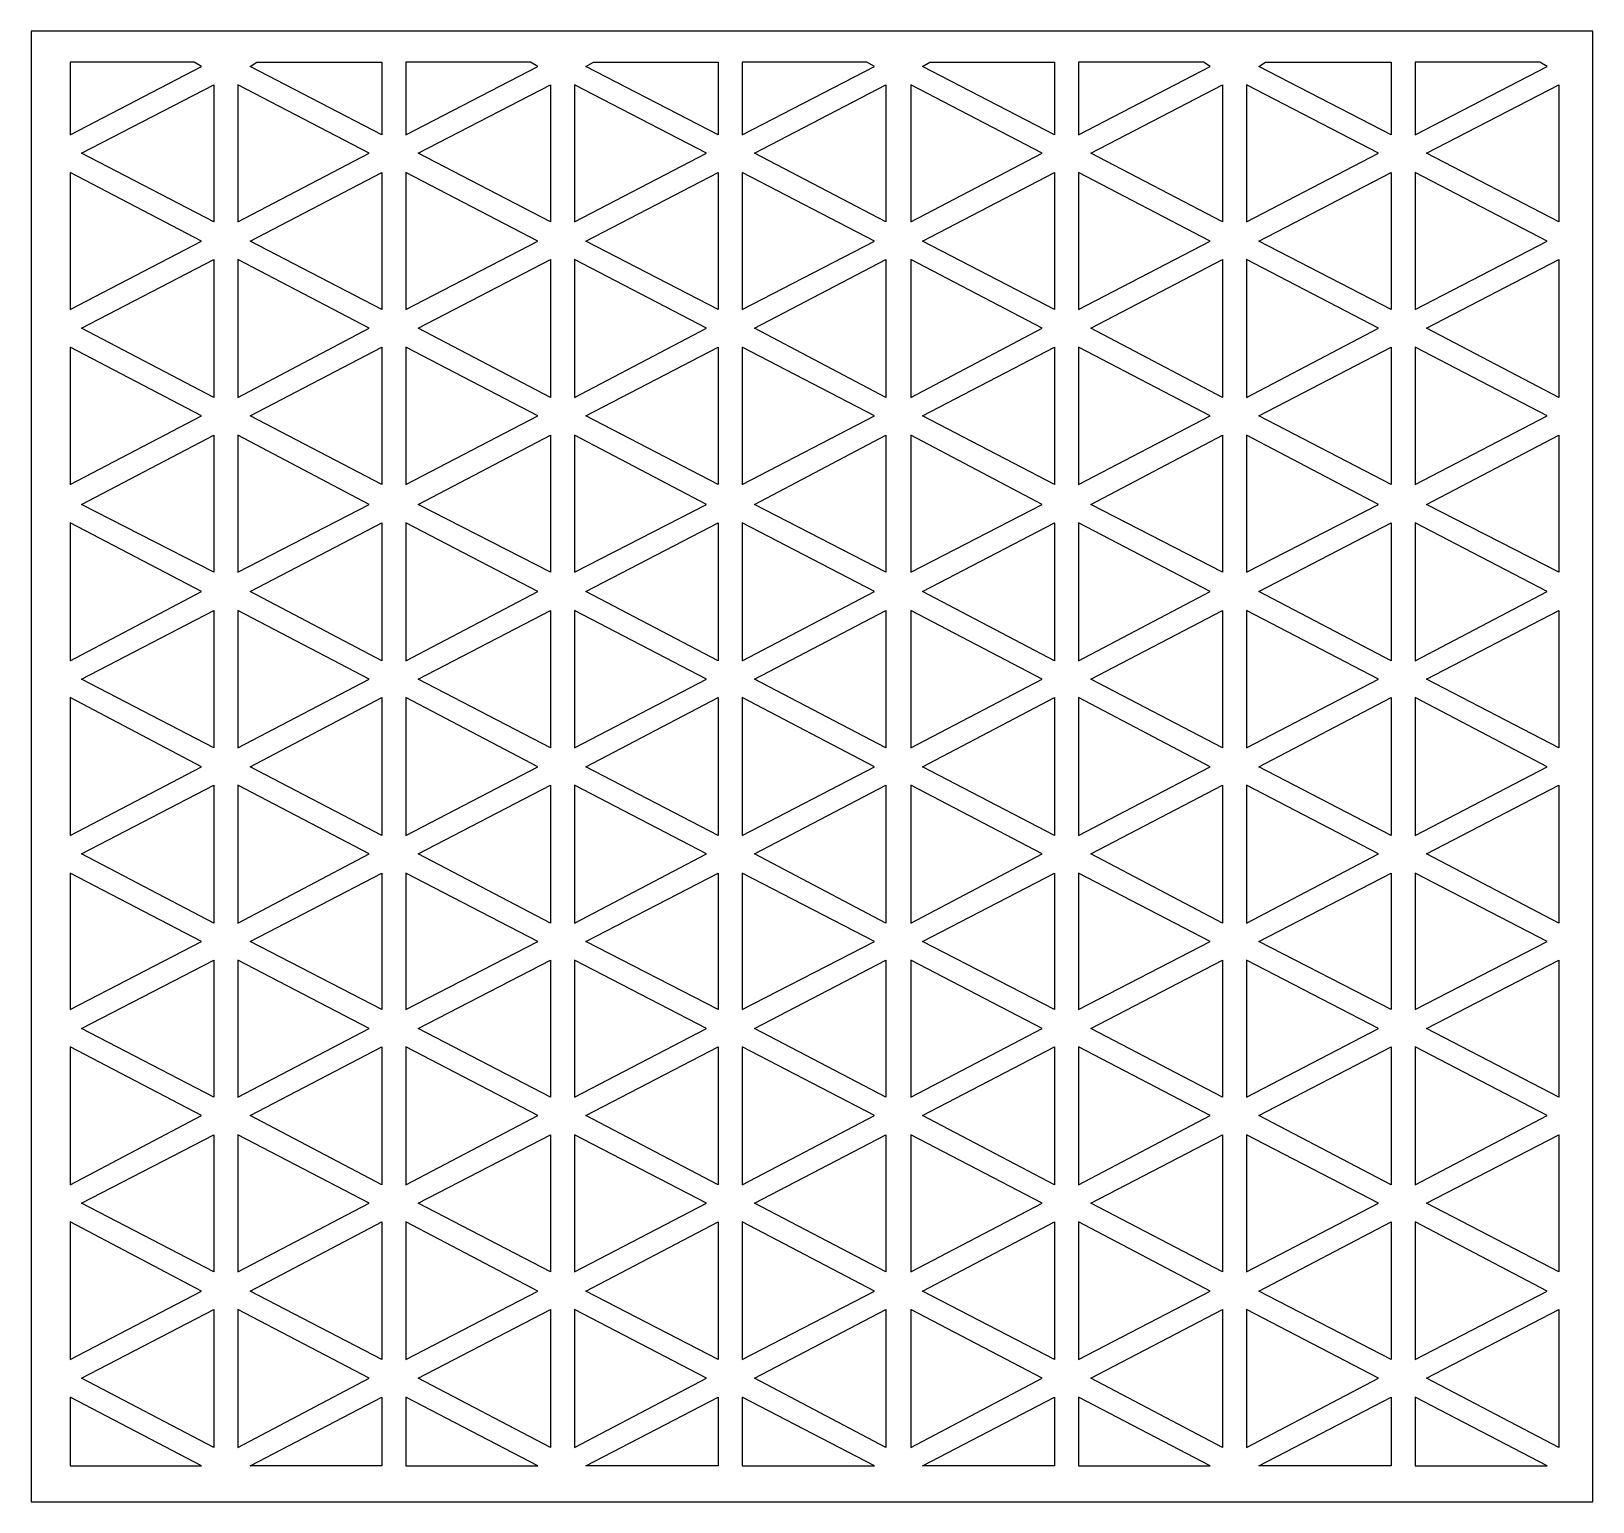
# Model space of a CAD drawing. Header units: centimetres. Extents: x -2.12 to 2.12, y -2 to 2.
import ezdxf

# ---------------------------------------------------------------- set-up
doc = ezdxf.new("R2010")
doc.units = ezdxf.units.CM
doc.header["$MEASUREMENT"] = 0
doc.layers.add('Layer 1', color=7, linetype='Continuous')

msp = doc.modelspace()

# ---------------------------------------------------------------- linework, layer by layer
at = {"layer": 'Layer 1', "color": 177}
for points, knots in [([(-2.12478, 2.00073), (-2.12478, 2.00073), (2.12479, 2.00073), (2.12479, 2.00073), (2.12479, 2.00073), (2.12479, 2.00073), (2.12479, -2.00073), (2.12479, -2.00073), (2.12479, -2.00073), (2.12479, -2.00073), (-2.12478, -2.00073), (-2.12478, -2.00073), (-2.12478, -2.00073), (-2.12478, -2.00073), (-2.12478, 2.00073), (-2.12478, 2.00073)], [0, 0, 0, 0, 0.2, 0.2, 0.2, 0.2, 0.4, 0.4, 0.4, 0.4, 0.6, 0.6, 0.6, 0.6, 1, 1, 1, 1]), ([(-1.6816, 1.91656), (-1.6816, 1.91656), (-1.66135, 1.90519), (-1.66135, 1.90519), (-1.66135, 1.90519), (-1.66135, 1.90519), (-2.01905, 1.71865), (-2.01905, 1.71865), (-2.01905, 1.71865), (-2.01905, 1.71865), (-2.01905, 1.91656), (-2.01905, 1.91656), (-2.01905, 1.91656), (-2.01905, 1.91656), (-1.6816, 1.91656), (-1.6816, 1.91656)], [0, 0, 0, 0, 0.2, 0.2, 0.2, 0.2, 0.4, 0.4, 0.4, 0.4, 0.6, 0.6, 0.6, 0.6, 1, 1, 1, 1]), ([(-1.17093, 1.91656), (-1.17093, 1.91656), (-1.51063, 1.91656), (-1.51063, 1.91656), (-1.51063, 1.91656), (-1.51063, 1.91656), (-1.52862, 1.90519), (-1.52862, 1.90519), (-1.52862, 1.90519), (-1.52862, 1.90519), (-1.17093, 1.71865), (-1.17093, 1.71865), (-1.17093, 1.71865), (-1.17093, 1.71865), (-1.17093, 1.91656), (-1.17093, 1.91656)], [0, 0, 0, 0, 0.2, 0.2, 0.2, 0.2, 0.4, 0.4, 0.4, 0.4, 0.6, 0.6, 0.6, 0.6, 1, 1, 1, 1]), ([(-1.10569, 1.91656), (-1.10569, 1.91656), (-0.766, 1.91656), (-0.766, 1.91656), (-0.766, 1.91656), (-0.766, 1.91656), (-0.74575, 1.90519), (-0.74575, 1.90519), (-0.74575, 1.90519), (-0.74575, 1.90519), (-1.10569, 1.71865), (-1.10569, 1.71865), (-1.10569, 1.71865), (-1.10569, 1.71865), (-1.10569, 1.91656), (-1.10569, 1.91656)], [0, 0, 0, 0, 0.2, 0.2, 0.2, 0.2, 0.4, 0.4, 0.4, 0.4, 0.6, 0.6, 0.6, 0.6, 1, 1, 1, 1]), ([(-0.25533, 1.91656), (-0.25533, 1.91656), (-0.59503, 1.91656), (-0.59503, 1.91656), (-0.59503, 1.91656), (-0.59503, 1.91656), (-0.61527, 1.90519), (-0.61527, 1.90519), (-0.61527, 1.90519), (-0.61527, 1.90519), (-0.25533, 1.71865), (-0.25533, 1.71865), (-0.25533, 1.71865), (-0.25533, 1.71865), (-0.25533, 1.91656), (-0.25533, 1.91656)], [0, 0, 0, 0, 0.2, 0.2, 0.2, 0.2, 0.4, 0.4, 0.4, 0.4, 0.6, 0.6, 0.6, 0.6, 1, 1, 1, 1]), ([(0.14961, 1.91656), (0.14961, 1.91656), (0.16985, 1.90519), (0.16985, 1.90519), (0.16985, 1.90519), (0.16985, 1.90519), (-0.19009, 1.71865), (-0.19009, 1.71865), (-0.19009, 1.71865), (-0.19009, 1.71865), (-0.19009, 1.91656), (-0.19009, 1.91656), (-0.19009, 1.91656), (-0.19009, 1.91656), (0.14961, 1.91656), (0.14961, 1.91656)], [0, 0, 0, 0, 0.2, 0.2, 0.2, 0.2, 0.4, 0.4, 0.4, 0.4, 0.6, 0.6, 0.6, 0.6, 1, 1, 1, 1]), ([(0.66027, 1.91656), (0.66027, 1.91656), (0.32058, 1.91656), (0.32058, 1.91656), (0.32058, 1.91656), (0.32058, 1.91656), (0.30033, 1.90519), (0.30033, 1.90519), (0.30033, 1.90519), (0.30033, 1.90519), (0.66027, 1.71865), (0.66027, 1.71865), (0.66027, 1.71865), (0.66027, 1.71865), (0.66027, 1.91656), (0.66027, 1.91656)], [0, 0, 0, 0, 0.2, 0.2, 0.2, 0.2, 0.4, 0.4, 0.4, 0.4, 0.6, 0.6, 0.6, 0.6, 1, 1, 1, 1]), ([(0.72552, 1.91656), (0.72552, 1.91656), (1.06521, 1.91656), (1.06521, 1.91656), (1.06521, 1.91656), (1.06521, 1.91656), (1.0832, 1.90519), (1.0832, 1.90519), (1.0832, 1.90519), (1.0832, 1.90519), (0.72552, 1.71865), (0.72552, 1.71865), (0.72552, 1.71865), (0.72552, 1.71865), (0.72552, 1.91656), (0.72552, 1.91656)], [0, 0, 0, 0, 0.2, 0.2, 0.2, 0.2, 0.4, 0.4, 0.4, 0.4, 0.6, 0.6, 0.6, 0.6, 1, 1, 1, 1]), ([(1.57588, 1.91656), (1.57588, 1.91656), (1.23393, 1.91656), (1.23393, 1.91656), (1.23393, 1.91656), (1.23393, 1.91656), (1.21594, 1.90519), (1.21594, 1.90519), (1.21594, 1.90519), (1.21594, 1.90519), (1.57588, 1.71865), (1.57588, 1.71865), (1.57588, 1.71865), (1.57588, 1.71865), (1.57588, 1.91656), (1.57588, 1.91656)], [0, 0, 0, 0, 0.2, 0.2, 0.2, 0.2, 0.4, 0.4, 0.4, 0.4, 0.6, 0.6, 0.6, 0.6, 1, 1, 1, 1]), ([(1.64112, 1.91656), (1.64112, 1.91656), (1.98081, 1.91656), (1.98081, 1.91656), (1.98081, 1.91656), (1.98081, 1.91656), (2.00106, 1.90519), (2.00106, 1.90519), (2.00106, 1.90519), (2.00106, 1.90519), (1.64112, 1.71865), (1.64112, 1.71865), (1.64112, 1.71865), (1.64112, 1.71865), (1.64112, 1.91656), (1.64112, 1.91656)], [0, 0, 0, 0, 0.2, 0.2, 0.2, 0.2, 0.4, 0.4, 0.4, 0.4, 0.6, 0.6, 0.6, 0.6, 1, 1, 1, 1]), ([(-1.62761, 1.48206), (-1.62761, 1.48206), (-1.62761, 1.85515), (-1.62761, 1.85515), (-1.62761, 1.85515), (-1.62761, 1.85515), (-1.98755, 1.66861), (-1.98755, 1.66861), (-1.98755, 1.66861), (-1.98755, 1.66861), (-1.62761, 1.48206), (-1.62761, 1.48206)], [0, 0, 0, 0, 0.25, 0.25, 0.25, 0.25, 0.5, 0.5, 0.5, 0.5, 1, 1, 1, 1]), ([(-1.56237, 1.48206), (-1.56237, 1.48206), (-1.56237, 1.85515), (-1.56237, 1.85515), (-1.56237, 1.85515), (-1.56237, 1.85515), (-1.20468, 1.66861), (-1.20468, 1.66861), (-1.20468, 1.66861), (-1.20468, 1.66861), (-1.56237, 1.48206), (-1.56237, 1.48206)], [0, 0, 0, 0, 0.25, 0.25, 0.25, 0.25, 0.5, 0.5, 0.5, 0.5, 1, 1, 1, 1]), ([(-0.712, 1.48206), (-0.712, 1.48206), (-0.712, 1.85515), (-0.712, 1.85515), (-0.712, 1.85515), (-0.712, 1.85515), (-1.07195, 1.66861), (-1.07195, 1.66861), (-1.07195, 1.66861), (-1.07195, 1.66861), (-0.712, 1.48206), (-0.712, 1.48206)], [0, 0, 0, 0, 0.25, 0.25, 0.25, 0.25, 0.5, 0.5, 0.5, 0.5, 1, 1, 1, 1]), ([(-0.64677, 1.48206), (-0.64677, 1.48206), (-0.64677, 1.85515), (-0.64677, 1.85515), (-0.64677, 1.85515), (-0.64677, 1.85515), (-0.28683, 1.66861), (-0.28683, 1.66861), (-0.28683, 1.66861), (-0.28683, 1.66861), (-0.64677, 1.48206), (-0.64677, 1.48206)], [0, 0, 0, 0, 0.25, 0.25, 0.25, 0.25, 0.5, 0.5, 0.5, 0.5, 1, 1, 1, 1]), ([(0.20135, 1.48206), (0.20135, 1.48206), (0.20135, 1.85515), (0.20135, 1.85515), (0.20135, 1.85515), (0.20135, 1.85515), (-0.15634, 1.66861), (-0.15634, 1.66861), (-0.15634, 1.66861), (-0.15634, 1.66861), (0.20135, 1.48206), (0.20135, 1.48206)], [0, 0, 0, 0, 0.25, 0.25, 0.25, 0.25, 0.5, 0.5, 0.5, 0.5, 1, 1, 1, 1]), ([(0.26883, 1.48206), (0.26883, 1.48206), (0.26883, 1.85515), (0.26883, 1.85515), (0.26883, 1.85515), (0.26883, 1.85515), (0.62653, 1.66861), (0.62653, 1.66861), (0.62653, 1.66861), (0.62653, 1.66861), (0.26883, 1.48206), (0.26883, 1.48206)], [0, 0, 0, 0, 0.25, 0.25, 0.25, 0.25, 0.5, 0.5, 0.5, 0.5, 1, 1, 1, 1]), ([(1.11695, 1.48206), (1.11695, 1.48206), (1.11695, 1.85515), (1.11695, 1.85515), (1.11695, 1.85515), (1.11695, 1.85515), (0.75926, 1.66861), (0.75926, 1.66861), (0.75926, 1.66861), (0.75926, 1.66861), (1.11695, 1.48206), (1.11695, 1.48206)], [0, 0, 0, 0, 0.25, 0.25, 0.25, 0.25, 0.5, 0.5, 0.5, 0.5, 1, 1, 1, 1]), ([(1.18219, 1.48206), (1.18219, 1.48206), (1.18219, 1.85515), (1.18219, 1.85515), (1.18219, 1.85515), (1.18219, 1.85515), (1.54213, 1.66861), (1.54213, 1.66861), (1.54213, 1.66861), (1.54213, 1.66861), (1.18219, 1.48206), (1.18219, 1.48206)], [0, 0, 0, 0, 0.25, 0.25, 0.25, 0.25, 0.5, 0.5, 0.5, 0.5, 1, 1, 1, 1]), ([(2.03256, 1.48206), (2.03256, 1.48206), (2.03256, 1.85515), (2.03256, 1.85515), (2.03256, 1.85515), (2.03256, 1.85515), (1.67261, 1.66861), (1.67261, 1.66861), (1.67261, 1.66861), (1.67261, 1.66861), (2.03256, 1.48206), (2.03256, 1.48206)], [0, 0, 0, 0, 0.25, 0.25, 0.25, 0.25, 0.5, 0.5, 0.5, 0.5, 1, 1, 1, 1]), ([(-1.66135, 1.42974), (-1.66135, 1.42974), (-2.01905, 1.24321), (-2.01905, 1.24321), (-2.01905, 1.24321), (-2.01905, 1.24321), (-2.01905, 1.61628), (-2.01905, 1.61628), (-2.01905, 1.61628), (-2.01905, 1.61628), (-1.66135, 1.42974), (-1.66135, 1.42974)], [0, 0, 0, 0, 0.25, 0.25, 0.25, 0.25, 0.5, 0.5, 0.5, 0.5, 1, 1, 1, 1]), ([(-1.52862, 1.42974), (-1.52862, 1.42974), (-1.17093, 1.24321), (-1.17093, 1.24321), (-1.17093, 1.24321), (-1.17093, 1.24321), (-1.17093, 1.61628), (-1.17093, 1.61628), (-1.17093, 1.61628), (-1.17093, 1.61628), (-1.52862, 1.42974), (-1.52862, 1.42974)], [0, 0, 0, 0, 0.25, 0.25, 0.25, 0.25, 0.5, 0.5, 0.5, 0.5, 1, 1, 1, 1]), ([(-0.74575, 1.42974), (-0.74575, 1.42974), (-1.10569, 1.24321), (-1.10569, 1.24321), (-1.10569, 1.24321), (-1.10569, 1.24321), (-1.10569, 1.61628), (-1.10569, 1.61628), (-1.10569, 1.61628), (-1.10569, 1.61628), (-0.74575, 1.42974), (-0.74575, 1.42974)], [0, 0, 0, 0, 0.25, 0.25, 0.25, 0.25, 0.5, 0.5, 0.5, 0.5, 1, 1, 1, 1]), ([(-0.61527, 1.42974), (-0.61527, 1.42974), (-0.25533, 1.24321), (-0.25533, 1.24321), (-0.25533, 1.24321), (-0.25533, 1.24321), (-0.25533, 1.61628), (-0.25533, 1.61628), (-0.25533, 1.61628), (-0.25533, 1.61628), (-0.61527, 1.42974), (-0.61527, 1.42974)], [0, 0, 0, 0, 0.25, 0.25, 0.25, 0.25, 0.5, 0.5, 0.5, 0.5, 1, 1, 1, 1]), ([(0.16985, 1.42974), (0.16985, 1.42974), (-0.19009, 1.24321), (-0.19009, 1.24321), (-0.19009, 1.24321), (-0.19009, 1.24321), (-0.19009, 1.61628), (-0.19009, 1.61628), (-0.19009, 1.61628), (-0.19009, 1.61628), (0.16985, 1.42974), (0.16985, 1.42974)], [0, 0, 0, 0, 0.25, 0.25, 0.25, 0.25, 0.5, 0.5, 0.5, 0.5, 1, 1, 1, 1]), ([(0.30033, 1.42974), (0.30033, 1.42974), (0.66027, 1.24321), (0.66027, 1.24321), (0.66027, 1.24321), (0.66027, 1.24321), (0.66027, 1.61628), (0.66027, 1.61628), (0.66027, 1.61628), (0.66027, 1.61628), (0.30033, 1.42974), (0.30033, 1.42974)], [0, 0, 0, 0, 0.25, 0.25, 0.25, 0.25, 0.5, 0.5, 0.5, 0.5, 1, 1, 1, 1]), ([(1.0832, 1.42974), (1.0832, 1.42974), (0.72552, 1.24321), (0.72552, 1.24321), (0.72552, 1.24321), (0.72552, 1.24321), (0.72552, 1.61628), (0.72552, 1.61628), (0.72552, 1.61628), (0.72552, 1.61628), (1.0832, 1.42974), (1.0832, 1.42974)], [0, 0, 0, 0, 0.25, 0.25, 0.25, 0.25, 0.5, 0.5, 0.5, 0.5, 1, 1, 1, 1]), ([(1.21594, 1.42974), (1.21594, 1.42974), (1.57588, 1.24321), (1.57588, 1.24321), (1.57588, 1.24321), (1.57588, 1.24321), (1.57588, 1.61628), (1.57588, 1.61628), (1.57588, 1.61628), (1.57588, 1.61628), (1.21594, 1.42974), (1.21594, 1.42974)], [0, 0, 0, 0, 0.25, 0.25, 0.25, 0.25, 0.5, 0.5, 0.5, 0.5, 1, 1, 1, 1]), ([(2.00106, 1.42974), (2.00106, 1.42974), (1.64112, 1.24321), (1.64112, 1.24321), (1.64112, 1.24321), (1.64112, 1.24321), (1.64112, 1.61628), (1.64112, 1.61628), (1.64112, 1.61628), (1.64112, 1.61628), (2.00106, 1.42974), (2.00106, 1.42974)], [0, 0, 0, 0, 0.25, 0.25, 0.25, 0.25, 0.5, 0.5, 0.5, 0.5, 1, 1, 1, 1]), ([(-1.62761, 1.3797), (-1.62761, 1.3797), (-1.98755, 1.19316), (-1.98755, 1.19316), (-1.98755, 1.19316), (-1.98755, 1.19316), (-1.62761, 1.00435), (-1.62761, 1.00435), (-1.62761, 1.00435), (-1.62761, 1.00435), (-1.62761, 1.3797), (-1.62761, 1.3797)], [0, 0, 0, 0, 0.25, 0.25, 0.25, 0.25, 0.5, 0.5, 0.5, 0.5, 1, 1, 1, 1]), ([(-1.56237, 1.3797), (-1.56237, 1.3797), (-1.20468, 1.19316), (-1.20468, 1.19316), (-1.20468, 1.19316), (-1.20468, 1.19316), (-1.56237, 1.00435), (-1.56237, 1.00435), (-1.56237, 1.00435), (-1.56237, 1.00435), (-1.56237, 1.3797), (-1.56237, 1.3797)], [0, 0, 0, 0, 0.25, 0.25, 0.25, 0.25, 0.5, 0.5, 0.5, 0.5, 1, 1, 1, 1]), ([(-0.712, 1.3797), (-0.712, 1.3797), (-1.07195, 1.19316), (-1.07195, 1.19316), (-1.07195, 1.19316), (-1.07195, 1.19316), (-0.712, 1.00435), (-0.712, 1.00435), (-0.712, 1.00435), (-0.712, 1.00435), (-0.712, 1.3797), (-0.712, 1.3797)], [0, 0, 0, 0, 0.25, 0.25, 0.25, 0.25, 0.5, 0.5, 0.5, 0.5, 1, 1, 1, 1]), ([(-0.64677, 1.3797), (-0.64677, 1.3797), (-0.28683, 1.19316), (-0.28683, 1.19316), (-0.28683, 1.19316), (-0.28683, 1.19316), (-0.64677, 1.00435), (-0.64677, 1.00435), (-0.64677, 1.00435), (-0.64677, 1.00435), (-0.64677, 1.3797), (-0.64677, 1.3797)], [0, 0, 0, 0, 0.25, 0.25, 0.25, 0.25, 0.5, 0.5, 0.5, 0.5, 1, 1, 1, 1]), ([(0.20135, 1.3797), (0.20135, 1.3797), (-0.15634, 1.19316), (-0.15634, 1.19316), (-0.15634, 1.19316), (-0.15634, 1.19316), (0.20135, 1.00435), (0.20135, 1.00435), (0.20135, 1.00435), (0.20135, 1.00435), (0.20135, 1.3797), (0.20135, 1.3797)], [0, 0, 0, 0, 0.25, 0.25, 0.25, 0.25, 0.5, 0.5, 0.5, 0.5, 1, 1, 1, 1]), ([(0.26883, 1.3797), (0.26883, 1.3797), (0.62653, 1.19316), (0.62653, 1.19316), (0.62653, 1.19316), (0.62653, 1.19316), (0.26883, 1.00435), (0.26883, 1.00435), (0.26883, 1.00435), (0.26883, 1.00435), (0.26883, 1.3797), (0.26883, 1.3797)], [0, 0, 0, 0, 0.25, 0.25, 0.25, 0.25, 0.5, 0.5, 0.5, 0.5, 1, 1, 1, 1]), ([(1.11695, 1.3797), (1.11695, 1.3797), (0.75926, 1.19316), (0.75926, 1.19316), (0.75926, 1.19316), (0.75926, 1.19316), (1.11695, 1.00435), (1.11695, 1.00435), (1.11695, 1.00435), (1.11695, 1.00435), (1.11695, 1.3797), (1.11695, 1.3797)], [0, 0, 0, 0, 0.25, 0.25, 0.25, 0.25, 0.5, 0.5, 0.5, 0.5, 1, 1, 1, 1]), ([(1.18219, 1.3797), (1.18219, 1.3797), (1.54213, 1.19316), (1.54213, 1.19316), (1.54213, 1.19316), (1.54213, 1.19316), (1.18219, 1.00435), (1.18219, 1.00435), (1.18219, 1.00435), (1.18219, 1.00435), (1.18219, 1.3797), (1.18219, 1.3797)], [0, 0, 0, 0, 0.25, 0.25, 0.25, 0.25, 0.5, 0.5, 0.5, 0.5, 1, 1, 1, 1]), ([(2.03256, 1.3797), (2.03256, 1.3797), (1.67261, 1.19316), (1.67261, 1.19316), (1.67261, 1.19316), (1.67261, 1.19316), (2.03256, 1.00435), (2.03256, 1.00435), (2.03256, 1.00435), (2.03256, 1.00435), (2.03256, 1.3797), (2.03256, 1.3797)], [0, 0, 0, 0, 0.25, 0.25, 0.25, 0.25, 0.5, 0.5, 0.5, 0.5, 1, 1, 1, 1]), ([(-2.01905, 0.76777), (-2.01905, 0.76777), (-2.01905, 1.14084), (-2.01905, 1.14084), (-2.01905, 1.14084), (-2.01905, 1.14084), (-1.66135, 0.9543), (-1.66135, 0.9543), (-1.66135, 0.9543), (-1.66135, 0.9543), (-2.01905, 0.76777), (-2.01905, 0.76777)], [0, 0, 0, 0, 0.25, 0.25, 0.25, 0.25, 0.5, 0.5, 0.5, 0.5, 1, 1, 1, 1]), ([(-1.17093, 0.76777), (-1.17093, 0.76777), (-1.17093, 1.14084), (-1.17093, 1.14084), (-1.17093, 1.14084), (-1.17093, 1.14084), (-1.52862, 0.9543), (-1.52862, 0.9543), (-1.52862, 0.9543), (-1.52862, 0.9543), (-1.17093, 0.76777), (-1.17093, 0.76777), (-1.17093, 0.76777), (-1.17093, 0.76777), (-1.17093, 0.76777), (-1.17093, 0.76777)], [0, 0, 0, 0, 0.2, 0.2, 0.2, 0.2, 0.4, 0.4, 0.4, 0.4, 0.6, 0.6, 0.6, 0.6, 1, 1, 1, 1]), ([(-1.10569, 0.76777), (-1.10569, 0.76777), (-1.10569, 1.14084), (-1.10569, 1.14084), (-1.10569, 1.14084), (-1.10569, 1.14084), (-0.74575, 0.9543), (-0.74575, 0.9543), (-0.74575, 0.9543), (-0.74575, 0.9543), (-1.10569, 0.76777), (-1.10569, 0.76777)], [0, 0, 0, 0, 0.25, 0.25, 0.25, 0.25, 0.5, 0.5, 0.5, 0.5, 1, 1, 1, 1]), ([(-0.25533, 0.76777), (-0.25533, 0.76777), (-0.25533, 1.14084), (-0.25533, 1.14084), (-0.25533, 1.14084), (-0.25533, 1.14084), (-0.61527, 0.9543), (-0.61527, 0.9543), (-0.61527, 0.9543), (-0.61527, 0.9543), (-0.25533, 0.76777), (-0.25533, 0.76777)], [0, 0, 0, 0, 0.25, 0.25, 0.25, 0.25, 0.5, 0.5, 0.5, 0.5, 1, 1, 1, 1]), ([(-0.19009, 0.76777), (-0.19009, 0.76777), (-0.19009, 1.14084), (-0.19009, 1.14084), (-0.19009, 1.14084), (-0.19009, 1.14084), (0.16985, 0.9543), (0.16985, 0.9543), (0.16985, 0.9543), (0.16985, 0.9543), (-0.19009, 0.76777), (-0.19009, 0.76777)], [0, 0, 0, 0, 0.25, 0.25, 0.25, 0.25, 0.5, 0.5, 0.5, 0.5, 1, 1, 1, 1]), ([(0.66027, 0.76777), (0.66027, 0.76777), (0.66027, 1.14084), (0.66027, 1.14084), (0.66027, 1.14084), (0.66027, 1.14084), (0.30033, 0.9543), (0.30033, 0.9543), (0.30033, 0.9543), (0.30033, 0.9543), (0.66027, 0.76777), (0.66027, 0.76777)], [0, 0, 0, 0, 0.25, 0.25, 0.25, 0.25, 0.5, 0.5, 0.5, 0.5, 1, 1, 1, 1]), ([(0.72552, 0.76777), (0.72552, 0.76777), (0.72552, 1.14084), (0.72552, 1.14084), (0.72552, 1.14084), (0.72552, 1.14084), (1.0832, 0.9543), (1.0832, 0.9543), (1.0832, 0.9543), (1.0832, 0.9543), (0.72552, 0.76777), (0.72552, 0.76777)], [0, 0, 0, 0, 0.25, 0.25, 0.25, 0.25, 0.5, 0.5, 0.5, 0.5, 1, 1, 1, 1]), ([(1.57588, 0.76777), (1.57588, 0.76777), (1.57588, 1.14084), (1.57588, 1.14084), (1.57588, 1.14084), (1.57588, 1.14084), (1.21594, 0.9543), (1.21594, 0.9543), (1.21594, 0.9543), (1.21594, 0.9543), (1.57588, 0.76777), (1.57588, 0.76777)], [0, 0, 0, 0, 0.25, 0.25, 0.25, 0.25, 0.5, 0.5, 0.5, 0.5, 1, 1, 1, 1]), ([(1.64112, 0.76777), (1.64112, 0.76777), (1.64112, 1.14084), (1.64112, 1.14084), (1.64112, 1.14084), (1.64112, 1.14084), (2.00106, 0.9543), (2.00106, 0.9543), (2.00106, 0.9543), (2.00106, 0.9543), (1.64112, 0.76777), (1.64112, 0.76777)], [0, 0, 0, 0, 0.25, 0.25, 0.25, 0.25, 0.5, 0.5, 0.5, 0.5, 1, 1, 1, 1]), ([(-1.98755, 0.71317), (-1.98755, 0.71317), (-1.62761, 0.5289), (-1.62761, 0.5289), (-1.62761, 0.5289), (-1.62761, 0.5289), (-1.62761, 0.90198), (-1.62761, 0.90198), (-1.62761, 0.90198), (-1.62761, 0.90198), (-1.98755, 0.71317), (-1.98755, 0.71317)], [0, 0, 0, 0, 0.25, 0.25, 0.25, 0.25, 0.5, 0.5, 0.5, 0.5, 1, 1, 1, 1]), ([(-1.20468, 0.71317), (-1.20468, 0.71317), (-1.56237, 0.5289), (-1.56237, 0.5289), (-1.56237, 0.5289), (-1.56237, 0.5289), (-1.56237, 0.90198), (-1.56237, 0.90198), (-1.56237, 0.90198), (-1.56237, 0.90198), (-1.20468, 0.71317), (-1.20468, 0.71317)], [0, 0, 0, 0, 0.25, 0.25, 0.25, 0.25, 0.5, 0.5, 0.5, 0.5, 1, 1, 1, 1]), ([(-1.07195, 0.71317), (-1.07195, 0.71317), (-0.712, 0.5289), (-0.712, 0.5289), (-0.712, 0.5289), (-0.712, 0.5289), (-0.712, 0.90198), (-0.712, 0.90198), (-0.712, 0.90198), (-0.712, 0.90198), (-1.07195, 0.71317), (-1.07195, 0.71317)], [0, 0, 0, 0, 0.25, 0.25, 0.25, 0.25, 0.5, 0.5, 0.5, 0.5, 1, 1, 1, 1]), ([(-0.28683, 0.71317), (-0.28683, 0.71317), (-0.64677, 0.5289), (-0.64677, 0.5289), (-0.64677, 0.5289), (-0.64677, 0.5289), (-0.64677, 0.90198), (-0.64677, 0.90198), (-0.64677, 0.90198), (-0.64677, 0.90198), (-0.28683, 0.71317), (-0.28683, 0.71317)], [0, 0, 0, 0, 0.25, 0.25, 0.25, 0.25, 0.5, 0.5, 0.5, 0.5, 1, 1, 1, 1]), ([(-0.15634, 0.71317), (-0.15634, 0.71317), (0.20135, 0.5289), (0.20135, 0.5289), (0.20135, 0.5289), (0.20135, 0.5289), (0.20135, 0.90198), (0.20135, 0.90198), (0.20135, 0.90198), (0.20135, 0.90198), (-0.15634, 0.71317), (-0.15634, 0.71317)], [0, 0, 0, 0, 0.25, 0.25, 0.25, 0.25, 0.5, 0.5, 0.5, 0.5, 1, 1, 1, 1]), ([(0.62653, 0.71317), (0.62653, 0.71317), (0.26883, 0.5289), (0.26883, 0.5289), (0.26883, 0.5289), (0.26883, 0.5289), (0.26883, 0.90198), (0.26883, 0.90198), (0.26883, 0.90198), (0.26883, 0.90198), (0.62653, 0.71317), (0.62653, 0.71317)], [0, 0, 0, 0, 0.25, 0.25, 0.25, 0.25, 0.5, 0.5, 0.5, 0.5, 1, 1, 1, 1]), ([(0.75926, 0.71317), (0.75926, 0.71317), (1.11695, 0.5289), (1.11695, 0.5289), (1.11695, 0.5289), (1.11695, 0.5289), (1.11695, 0.90198), (1.11695, 0.90198), (1.11695, 0.90198), (1.11695, 0.90198), (0.75926, 0.71317), (0.75926, 0.71317)], [0, 0, 0, 0, 0.25, 0.25, 0.25, 0.25, 0.5, 0.5, 0.5, 0.5, 1, 1, 1, 1]), ([(1.54213, 0.71317), (1.54213, 0.71317), (1.18219, 0.5289), (1.18219, 0.5289), (1.18219, 0.5289), (1.18219, 0.5289), (1.18219, 0.90198), (1.18219, 0.90198), (1.18219, 0.90198), (1.18219, 0.90198), (1.54213, 0.71317), (1.54213, 0.71317)], [0, 0, 0, 0, 0.25, 0.25, 0.25, 0.25, 0.5, 0.5, 0.5, 0.5, 1, 1, 1, 1]), ([(1.67261, 0.71317), (1.67261, 0.71317), (2.03256, 0.5289), (2.03256, 0.5289), (2.03256, 0.5289), (2.03256, 0.5289), (2.03256, 0.90198), (2.03256, 0.90198), (2.03256, 0.90198), (2.03256, 0.90198), (1.67261, 0.71317), (1.67261, 0.71317)], [0, 0, 0, 0, 0.25, 0.25, 0.25, 0.25, 0.5, 0.5, 0.5, 0.5, 1, 1, 1, 1]), ([(-2.01905, 0.66312), (-2.01905, 0.66312), (-1.66135, 0.47658), (-1.66135, 0.47658), (-1.66135, 0.47658), (-1.66135, 0.47658), (-2.01905, 0.28777), (-2.01905, 0.28777), (-2.01905, 0.28777), (-2.01905, 0.28777), (-2.01905, 0.66312), (-2.01905, 0.66312)], [0, 0, 0, 0, 0.25, 0.25, 0.25, 0.25, 0.5, 0.5, 0.5, 0.5, 1, 1, 1, 1]), ([(-1.17093, 0.66312), (-1.17093, 0.66312), (-1.52862, 0.47658), (-1.52862, 0.47658), (-1.52862, 0.47658), (-1.52862, 0.47658), (-1.17093, 0.28777), (-1.17093, 0.28777), (-1.17093, 0.28777), (-1.17093, 0.28777), (-1.17093, 0.66312), (-1.17093, 0.66312)], [0, 0, 0, 0, 0.25, 0.25, 0.25, 0.25, 0.5, 0.5, 0.5, 0.5, 1, 1, 1, 1]), ([(-1.10569, 0.66312), (-1.10569, 0.66312), (-0.74575, 0.47658), (-0.74575, 0.47658), (-0.74575, 0.47658), (-0.74575, 0.47658), (-1.10569, 0.28777), (-1.10569, 0.28777), (-1.10569, 0.28777), (-1.10569, 0.28777), (-1.10569, 0.66312), (-1.10569, 0.66312)], [0, 0, 0, 0, 0.25, 0.25, 0.25, 0.25, 0.5, 0.5, 0.5, 0.5, 1, 1, 1, 1]), ([(-0.25533, 0.66312), (-0.25533, 0.66312), (-0.61527, 0.47658), (-0.61527, 0.47658), (-0.61527, 0.47658), (-0.61527, 0.47658), (-0.25533, 0.28777), (-0.25533, 0.28777), (-0.25533, 0.28777), (-0.25533, 0.28777), (-0.25533, 0.66312), (-0.25533, 0.66312)], [0, 0, 0, 0, 0.25, 0.25, 0.25, 0.25, 0.5, 0.5, 0.5, 0.5, 1, 1, 1, 1]), ([(-0.19009, 0.66312), (-0.19009, 0.66312), (0.16985, 0.47658), (0.16985, 0.47658), (0.16985, 0.47658), (0.16985, 0.47658), (-0.19009, 0.28777), (-0.19009, 0.28777), (-0.19009, 0.28777), (-0.19009, 0.28777), (-0.19009, 0.66312), (-0.19009, 0.66312)], [0, 0, 0, 0, 0.25, 0.25, 0.25, 0.25, 0.5, 0.5, 0.5, 0.5, 1, 1, 1, 1]), ([(0.66027, 0.66312), (0.66027, 0.66312), (0.30033, 0.47658), (0.30033, 0.47658), (0.30033, 0.47658), (0.30033, 0.47658), (0.66027, 0.28777), (0.66027, 0.28777), (0.66027, 0.28777), (0.66027, 0.28777), (0.66027, 0.66312), (0.66027, 0.66312)], [0, 0, 0, 0, 0.25, 0.25, 0.25, 0.25, 0.5, 0.5, 0.5, 0.5, 1, 1, 1, 1]), ([(0.72552, 0.66312), (0.72552, 0.66312), (1.0832, 0.47658), (1.0832, 0.47658), (1.0832, 0.47658), (1.0832, 0.47658), (0.72552, 0.28777), (0.72552, 0.28777), (0.72552, 0.28777), (0.72552, 0.28777), (0.72552, 0.66312), (0.72552, 0.66312)], [0, 0, 0, 0, 0.25, 0.25, 0.25, 0.25, 0.5, 0.5, 0.5, 0.5, 1, 1, 1, 1]), ([(1.57588, 0.66312), (1.57588, 0.66312), (1.21594, 0.47658), (1.21594, 0.47658), (1.21594, 0.47658), (1.21594, 0.47658), (1.57588, 0.28777), (1.57588, 0.28777), (1.57588, 0.28777), (1.57588, 0.28777), (1.57588, 0.66312), (1.57588, 0.66312)], [0, 0, 0, 0, 0.25, 0.25, 0.25, 0.25, 0.5, 0.5, 0.5, 0.5, 1, 1, 1, 1]), ([(1.64112, 0.66312), (1.64112, 0.66312), (2.00106, 0.47658), (2.00106, 0.47658), (2.00106, 0.47658), (2.00106, 0.47658), (1.64112, 0.28777), (1.64112, 0.28777), (1.64112, 0.28777), (1.64112, 0.28777), (1.64112, 0.66312), (1.64112, 0.66312)], [0, 0, 0, 0, 0.25, 0.25, 0.25, 0.25, 0.5, 0.5, 0.5, 0.5, 1, 1, 1, 1]), ([(-1.62761, 0.05119), (-1.62761, 0.05119), (-1.62761, 0.42426), (-1.62761, 0.42426), (-1.62761, 0.42426), (-1.62761, 0.42426), (-1.98755, 0.23772), (-1.98755, 0.23772), (-1.98755, 0.23772), (-1.98755, 0.23772), (-1.62761, 0.05119), (-1.62761, 0.05119)], [0, 0, 0, 0, 0.25, 0.25, 0.25, 0.25, 0.5, 0.5, 0.5, 0.5, 1, 1, 1, 1]), ([(-1.56237, 0.05119), (-1.56237, 0.05119), (-1.56237, 0.42426), (-1.56237, 0.42426), (-1.56237, 0.42426), (-1.56237, 0.42426), (-1.20468, 0.23772), (-1.20468, 0.23772), (-1.20468, 0.23772), (-1.20468, 0.23772), (-1.56237, 0.05119), (-1.56237, 0.05119)], [0, 0, 0, 0, 0.25, 0.25, 0.25, 0.25, 0.5, 0.5, 0.5, 0.5, 1, 1, 1, 1]), ([(-0.712, 0.05119), (-0.712, 0.05119), (-0.712, 0.42426), (-0.712, 0.42426), (-0.712, 0.42426), (-0.712, 0.42426), (-1.07195, 0.23772), (-1.07195, 0.23772), (-1.07195, 0.23772), (-1.07195, 0.23772), (-0.712, 0.05119), (-0.712, 0.05119)], [0, 0, 0, 0, 0.25, 0.25, 0.25, 0.25, 0.5, 0.5, 0.5, 0.5, 1, 1, 1, 1]), ([(-0.64677, 0.05119), (-0.64677, 0.05119), (-0.64677, 0.42426), (-0.64677, 0.42426), (-0.64677, 0.42426), (-0.64677, 0.42426), (-0.28683, 0.23772), (-0.28683, 0.23772), (-0.28683, 0.23772), (-0.28683, 0.23772), (-0.64677, 0.05119), (-0.64677, 0.05119)], [0, 0, 0, 0, 0.25, 0.25, 0.25, 0.25, 0.5, 0.5, 0.5, 0.5, 1, 1, 1, 1]), ([(0.20135, 0.05119), (0.20135, 0.05119), (0.20135, 0.42426), (0.20135, 0.42426), (0.20135, 0.42426), (0.20135, 0.42426), (-0.15634, 0.23772), (-0.15634, 0.23772), (-0.15634, 0.23772), (-0.15634, 0.23772), (0.20135, 0.05119), (0.20135, 0.05119)], [0, 0, 0, 0, 0.25, 0.25, 0.25, 0.25, 0.5, 0.5, 0.5, 0.5, 1, 1, 1, 1]), ([(0.26883, 0.05119), (0.26883, 0.05119), (0.26883, 0.42426), (0.26883, 0.42426), (0.26883, 0.42426), (0.26883, 0.42426), (0.62653, 0.23772), (0.62653, 0.23772), (0.62653, 0.23772), (0.62653, 0.23772), (0.26883, 0.05119), (0.26883, 0.05119)], [0, 0, 0, 0, 0.25, 0.25, 0.25, 0.25, 0.5, 0.5, 0.5, 0.5, 1, 1, 1, 1]), ([(1.11695, 0.05119), (1.11695, 0.05119), (1.11695, 0.42426), (1.11695, 0.42426), (1.11695, 0.42426), (1.11695, 0.42426), (0.75926, 0.23772), (0.75926, 0.23772), (0.75926, 0.23772), (0.75926, 0.23772), (1.11695, 0.05119), (1.11695, 0.05119)], [0, 0, 0, 0, 0.25, 0.25, 0.25, 0.25, 0.5, 0.5, 0.5, 0.5, 1, 1, 1, 1]), ([(1.18219, 0.05119), (1.18219, 0.05119), (1.18219, 0.42426), (1.18219, 0.42426), (1.18219, 0.42426), (1.18219, 0.42426), (1.54213, 0.23772), (1.54213, 0.23772), (1.54213, 0.23772), (1.54213, 0.23772), (1.18219, 0.05119), (1.18219, 0.05119)], [0, 0, 0, 0, 0.25, 0.25, 0.25, 0.25, 0.5, 0.5, 0.5, 0.5, 1, 1, 1, 1]), ([(2.03256, 0.05119), (2.03256, 0.05119), (2.03256, 0.42426), (2.03256, 0.42426), (2.03256, 0.42426), (2.03256, 0.42426), (1.67261, 0.23772), (1.67261, 0.23772), (1.67261, 0.23772), (1.67261, 0.23772), (2.03256, 0.05119), (2.03256, 0.05119)], [0, 0, 0, 0, 0.25, 0.25, 0.25, 0.25, 0.5, 0.5, 0.5, 0.5, 1, 1, 1, 1]), ([(-1.66135, -0.00114), (-1.66135, -0.00114), (-2.01905, -0.18767), (-2.01905, -0.18767), (-2.01905, -0.18767), (-2.01905, -0.18767), (-2.01905, 0.18768), (-2.01905, 0.18768), (-2.01905, 0.18768), (-2.01905, 0.18768), (-1.66135, -0.00114), (-1.66135, -0.00114)], [0, 0, 0, 0, 0.25, 0.25, 0.25, 0.25, 0.5, 0.5, 0.5, 0.5, 1, 1, 1, 1]), ([(-1.52862, -0.00114), (-1.52862, -0.00114), (-1.17093, -0.18767), (-1.17093, -0.18767), (-1.17093, -0.18767), (-1.17093, -0.18767), (-1.17093, 0.18768), (-1.17093, 0.18768), (-1.17093, 0.18768), (-1.17093, 0.18768), (-1.52862, -0.00114), (-1.52862, -0.00114)], [0, 0, 0, 0, 0.25, 0.25, 0.25, 0.25, 0.5, 0.5, 0.5, 0.5, 1, 1, 1, 1]), ([(-0.74575, -0.00114), (-0.74575, -0.00114), (-1.10569, -0.18767), (-1.10569, -0.18767), (-1.10569, -0.18767), (-1.10569, -0.18767), (-1.10569, 0.18768), (-1.10569, 0.18768), (-1.10569, 0.18768), (-1.10569, 0.18768), (-0.74575, -0.00114), (-0.74575, -0.00114)], [0, 0, 0, 0, 0.25, 0.25, 0.25, 0.25, 0.5, 0.5, 0.5, 0.5, 1, 1, 1, 1]), ([(-0.61527, -0.00114), (-0.61527, -0.00114), (-0.25533, -0.18767), (-0.25533, -0.18767), (-0.25533, -0.18767), (-0.25533, -0.18767), (-0.25533, 0.18768), (-0.25533, 0.18768), (-0.25533, 0.18768), (-0.25533, 0.18768), (-0.61527, -0.00114), (-0.61527, -0.00114)], [0, 0, 0, 0, 0.25, 0.25, 0.25, 0.25, 0.5, 0.5, 0.5, 0.5, 1, 1, 1, 1]), ([(0.16985, -0.00114), (0.16985, -0.00114), (-0.19009, -0.18767), (-0.19009, -0.18767), (-0.19009, -0.18767), (-0.19009, -0.18767), (-0.19009, 0.18768), (-0.19009, 0.18768), (-0.19009, 0.18768), (-0.19009, 0.18768), (0.16985, -0.00114), (0.16985, -0.00114)], [0, 0, 0, 0, 0.25, 0.25, 0.25, 0.25, 0.5, 0.5, 0.5, 0.5, 1, 1, 1, 1]), ([(0.30033, -0.00114), (0.30033, -0.00114), (0.66027, -0.18767), (0.66027, -0.18767), (0.66027, -0.18767), (0.66027, -0.18767), (0.66027, 0.18768), (0.66027, 0.18768), (0.66027, 0.18768), (0.66027, 0.18768), (0.30033, -0.00114), (0.30033, -0.00114)], [0, 0, 0, 0, 0.25, 0.25, 0.25, 0.25, 0.5, 0.5, 0.5, 0.5, 1, 1, 1, 1]), ([(1.0832, -0.00114), (1.0832, -0.00114), (0.72552, -0.18767), (0.72552, -0.18767), (0.72552, -0.18767), (0.72552, -0.18767), (0.72552, 0.18768), (0.72552, 0.18768), (0.72552, 0.18768), (0.72552, 0.18768), (1.0832, -0.00114), (1.0832, -0.00114)], [0, 0, 0, 0, 0.25, 0.25, 0.25, 0.25, 0.5, 0.5, 0.5, 0.5, 1, 1, 1, 1]), ([(1.21594, -0.00114), (1.21594, -0.00114), (1.57588, -0.18767), (1.57588, -0.18767), (1.57588, -0.18767), (1.57588, -0.18767), (1.57588, 0.18768), (1.57588, 0.18768), (1.57588, 0.18768), (1.57588, 0.18768), (1.21594, -0.00114), (1.21594, -0.00114)], [0, 0, 0, 0, 0.25, 0.25, 0.25, 0.25, 0.5, 0.5, 0.5, 0.5, 1, 1, 1, 1]), ([(2.00106, -0.00114), (2.00106, -0.00114), (1.64112, -0.18767), (1.64112, -0.18767), (1.64112, -0.18767), (1.64112, -0.18767), (1.64112, 0.18768), (1.64112, 0.18768), (1.64112, 0.18768), (1.64112, 0.18768), (2.00106, -0.00114), (2.00106, -0.00114)], [0, 0, 0, 0, 0.25, 0.25, 0.25, 0.25, 0.5, 0.5, 0.5, 0.5, 1, 1, 1, 1]), ([(-1.62761, -0.05118), (-1.62761, -0.05118), (-1.98755, -0.23772), (-1.98755, -0.23772), (-1.98755, -0.23772), (-1.98755, -0.23772), (-1.62761, -0.42653), (-1.62761, -0.42653), (-1.62761, -0.42653), (-1.62761, -0.42653), (-1.62761, -0.05118), (-1.62761, -0.05118)], [0, 0, 0, 0, 0.25, 0.25, 0.25, 0.25, 0.5, 0.5, 0.5, 0.5, 1, 1, 1, 1]), ([(-1.56237, -0.05118), (-1.56237, -0.05118), (-1.20468, -0.23772), (-1.20468, -0.23772), (-1.20468, -0.23772), (-1.20468, -0.23772), (-1.56237, -0.42653), (-1.56237, -0.42653), (-1.56237, -0.42653), (-1.56237, -0.42653), (-1.56237, -0.05118), (-1.56237, -0.05118)], [0, 0, 0, 0, 0.25, 0.25, 0.25, 0.25, 0.5, 0.5, 0.5, 0.5, 1, 1, 1, 1]), ([(-0.712, -0.05118), (-0.712, -0.05118), (-1.07195, -0.23772), (-1.07195, -0.23772), (-1.07195, -0.23772), (-1.07195, -0.23772), (-0.712, -0.42653), (-0.712, -0.42653), (-0.712, -0.42653), (-0.712, -0.42653), (-0.712, -0.05118), (-0.712, -0.05118)], [0, 0, 0, 0, 0.25, 0.25, 0.25, 0.25, 0.5, 0.5, 0.5, 0.5, 1, 1, 1, 1]), ([(-0.64677, -0.05118), (-0.64677, -0.05118), (-0.28683, -0.23772), (-0.28683, -0.23772), (-0.28683, -0.23772), (-0.28683, -0.23772), (-0.64677, -0.42653), (-0.64677, -0.42653), (-0.64677, -0.42653), (-0.64677, -0.42653), (-0.64677, -0.05118), (-0.64677, -0.05118)], [0, 0, 0, 0, 0.25, 0.25, 0.25, 0.25, 0.5, 0.5, 0.5, 0.5, 1, 1, 1, 1]), ([(0.20135, -0.05118), (0.20135, -0.05118), (-0.15634, -0.23772), (-0.15634, -0.23772), (-0.15634, -0.23772), (-0.15634, -0.23772), (0.20135, -0.42653), (0.20135, -0.42653), (0.20135, -0.42653), (0.20135, -0.42653), (0.20135, -0.05118), (0.20135, -0.05118)], [0, 0, 0, 0, 0.25, 0.25, 0.25, 0.25, 0.5, 0.5, 0.5, 0.5, 1, 1, 1, 1]), ([(0.26883, -0.05118), (0.26883, -0.05118), (0.62653, -0.23772), (0.62653, -0.23772), (0.62653, -0.23772), (0.62653, -0.23772), (0.26883, -0.42653), (0.26883, -0.42653), (0.26883, -0.42653), (0.26883, -0.42653), (0.26883, -0.05118), (0.26883, -0.05118)], [0, 0, 0, 0, 0.25, 0.25, 0.25, 0.25, 0.5, 0.5, 0.5, 0.5, 1, 1, 1, 1]), ([(1.11695, -0.05118), (1.11695, -0.05118), (0.75926, -0.23772), (0.75926, -0.23772), (0.75926, -0.23772), (0.75926, -0.23772), (1.11695, -0.42653), (1.11695, -0.42653), (1.11695, -0.42653), (1.11695, -0.42653), (1.11695, -0.05118), (1.11695, -0.05118)], [0, 0, 0, 0, 0.25, 0.25, 0.25, 0.25, 0.5, 0.5, 0.5, 0.5, 1, 1, 1, 1]), ([(1.18219, -0.05118), (1.18219, -0.05118), (1.54213, -0.23772), (1.54213, -0.23772), (1.54213, -0.23772), (1.54213, -0.23772), (1.18219, -0.42653), (1.18219, -0.42653), (1.18219, -0.42653), (1.18219, -0.42653), (1.18219, -0.05118), (1.18219, -0.05118)], [0, 0, 0, 0, 0.25, 0.25, 0.25, 0.25, 0.5, 0.5, 0.5, 0.5, 1, 1, 1, 1]), ([(2.03256, -0.05118), (2.03256, -0.05118), (1.67261, -0.23772), (1.67261, -0.23772), (1.67261, -0.23772), (1.67261, -0.23772), (2.03256, -0.42653), (2.03256, -0.42653), (2.03256, -0.42653), (2.03256, -0.42653), (2.03256, -0.05118), (2.03256, -0.05118)], [0, 0, 0, 0, 0.25, 0.25, 0.25, 0.25, 0.5, 0.5, 0.5, 0.5, 1, 1, 1, 1]), ([(-2.01905, -0.66084), (-2.01905, -0.66084), (-2.01905, -0.29004), (-2.01905, -0.29004), (-2.01905, -0.29004), (-2.01905, -0.29004), (-1.66135, -0.47657), (-1.66135, -0.47657), (-1.66135, -0.47657), (-1.66135, -0.47657), (-2.01905, -0.66084), (-2.01905, -0.66084)], [0, 0, 0, 0, 0.25, 0.25, 0.25, 0.25, 0.5, 0.5, 0.5, 0.5, 1, 1, 1, 1]), ([(-1.17093, -0.66084), (-1.17093, -0.66084), (-1.17093, -0.29004), (-1.17093, -0.29004), (-1.17093, -0.29004), (-1.17093, -0.29004), (-1.52862, -0.47657), (-1.52862, -0.47657), (-1.52862, -0.47657), (-1.52862, -0.47657), (-1.17093, -0.66084), (-1.17093, -0.66084), (-1.17093, -0.66084), (-1.17093, -0.66084), (-1.17093, -0.66084), (-1.17093, -0.66084)], [0, 0, 0, 0, 0.2, 0.2, 0.2, 0.2, 0.4, 0.4, 0.4, 0.4, 0.6, 0.6, 0.6, 0.6, 1, 1, 1, 1]), ([(-1.10569, -0.66084), (-1.10569, -0.66084), (-1.10569, -0.29004), (-1.10569, -0.29004), (-1.10569, -0.29004), (-1.10569, -0.29004), (-0.74575, -0.47657), (-0.74575, -0.47657), (-0.74575, -0.47657), (-0.74575, -0.47657), (-1.10569, -0.66084), (-1.10569, -0.66084)], [0, 0, 0, 0, 0.25, 0.25, 0.25, 0.25, 0.5, 0.5, 0.5, 0.5, 1, 1, 1, 1]), ([(-0.25533, -0.66084), (-0.25533, -0.66084), (-0.25533, -0.29004), (-0.25533, -0.29004), (-0.25533, -0.29004), (-0.25533, -0.29004), (-0.61527, -0.47657), (-0.61527, -0.47657), (-0.61527, -0.47657), (-0.61527, -0.47657), (-0.25533, -0.66084), (-0.25533, -0.66084)], [0, 0, 0, 0, 0.25, 0.25, 0.25, 0.25, 0.5, 0.5, 0.5, 0.5, 1, 1, 1, 1]), ([(-0.19009, -0.66084), (-0.19009, -0.66084), (-0.19009, -0.29004), (-0.19009, -0.29004), (-0.19009, -0.29004), (-0.19009, -0.29004), (0.16985, -0.47657), (0.16985, -0.47657), (0.16985, -0.47657), (0.16985, -0.47657), (-0.19009, -0.66084), (-0.19009, -0.66084)], [0, 0, 0, 0, 0.25, 0.25, 0.25, 0.25, 0.5, 0.5, 0.5, 0.5, 1, 1, 1, 1]), ([(0.66027, -0.66084), (0.66027, -0.66084), (0.66027, -0.29004), (0.66027, -0.29004), (0.66027, -0.29004), (0.66027, -0.29004), (0.30033, -0.47657), (0.30033, -0.47657), (0.30033, -0.47657), (0.30033, -0.47657), (0.66027, -0.66084), (0.66027, -0.66084)], [0, 0, 0, 0, 0.25, 0.25, 0.25, 0.25, 0.5, 0.5, 0.5, 0.5, 1, 1, 1, 1]), ([(0.72552, -0.66084), (0.72552, -0.66084), (0.72552, -0.29004), (0.72552, -0.29004), (0.72552, -0.29004), (0.72552, -0.29004), (1.0832, -0.47657), (1.0832, -0.47657), (1.0832, -0.47657), (1.0832, -0.47657), (0.72552, -0.66084), (0.72552, -0.66084)], [0, 0, 0, 0, 0.25, 0.25, 0.25, 0.25, 0.5, 0.5, 0.5, 0.5, 1, 1, 1, 1]), ([(1.57588, -0.66084), (1.57588, -0.66084), (1.57588, -0.29004), (1.57588, -0.29004), (1.57588, -0.29004), (1.57588, -0.29004), (1.21594, -0.47657), (1.21594, -0.47657), (1.21594, -0.47657), (1.21594, -0.47657), (1.57588, -0.66084), (1.57588, -0.66084)], [0, 0, 0, 0, 0.25, 0.25, 0.25, 0.25, 0.5, 0.5, 0.5, 0.5, 1, 1, 1, 1]), ([(1.64112, -0.66084), (1.64112, -0.66084), (1.64112, -0.29004), (1.64112, -0.29004), (1.64112, -0.29004), (1.64112, -0.29004), (2.00106, -0.47657), (2.00106, -0.47657), (2.00106, -0.47657), (2.00106, -0.47657), (1.64112, -0.66084), (1.64112, -0.66084)], [0, 0, 0, 0, 0.25, 0.25, 0.25, 0.25, 0.5, 0.5, 0.5, 0.5, 1, 1, 1, 1]), ([(-1.98755, -0.71316), (-1.98755, -0.71316), (-1.62761, -0.8997), (-1.62761, -0.8997), (-1.62761, -0.8997), (-1.62761, -0.8997), (-1.62761, -0.52663), (-1.62761, -0.52663), (-1.62761, -0.52663), (-1.62761, -0.52663), (-1.98755, -0.71316), (-1.98755, -0.71316)], [0, 0, 0, 0, 0.25, 0.25, 0.25, 0.25, 0.5, 0.5, 0.5, 0.5, 1, 1, 1, 1]), ([(-1.20468, -0.71316), (-1.20468, -0.71316), (-1.56237, -0.8997), (-1.56237, -0.8997), (-1.56237, -0.8997), (-1.56237, -0.8997), (-1.56237, -0.52663), (-1.56237, -0.52663), (-1.56237, -0.52663), (-1.56237, -0.52663), (-1.20468, -0.71316), (-1.20468, -0.71316)], [0, 0, 0, 0, 0.25, 0.25, 0.25, 0.25, 0.5, 0.5, 0.5, 0.5, 1, 1, 1, 1]), ([(-1.07195, -0.71316), (-1.07195, -0.71316), (-0.712, -0.8997), (-0.712, -0.8997), (-0.712, -0.8997), (-0.712, -0.8997), (-0.712, -0.52663), (-0.712, -0.52663), (-0.712, -0.52663), (-0.712, -0.52663), (-1.07195, -0.71316), (-1.07195, -0.71316)], [0, 0, 0, 0, 0.25, 0.25, 0.25, 0.25, 0.5, 0.5, 0.5, 0.5, 1, 1, 1, 1]), ([(-0.28683, -0.71316), (-0.28683, -0.71316), (-0.64677, -0.8997), (-0.64677, -0.8997), (-0.64677, -0.8997), (-0.64677, -0.8997), (-0.64677, -0.52663), (-0.64677, -0.52663), (-0.64677, -0.52663), (-0.64677, -0.52663), (-0.28683, -0.71316), (-0.28683, -0.71316)], [0, 0, 0, 0, 0.25, 0.25, 0.25, 0.25, 0.5, 0.5, 0.5, 0.5, 1, 1, 1, 1]), ([(-0.15634, -0.71316), (-0.15634, -0.71316), (0.20135, -0.8997), (0.20135, -0.8997), (0.20135, -0.8997), (0.20135, -0.8997), (0.20135, -0.52663), (0.20135, -0.52663), (0.20135, -0.52663), (0.20135, -0.52663), (-0.15634, -0.71316), (-0.15634, -0.71316)], [0, 0, 0, 0, 0.25, 0.25, 0.25, 0.25, 0.5, 0.5, 0.5, 0.5, 1, 1, 1, 1]), ([(0.62653, -0.71316), (0.62653, -0.71316), (0.26883, -0.8997), (0.26883, -0.8997), (0.26883, -0.8997), (0.26883, -0.8997), (0.26883, -0.52663), (0.26883, -0.52663), (0.26883, -0.52663), (0.26883, -0.52663), (0.62653, -0.71316), (0.62653, -0.71316)], [0, 0, 0, 0, 0.25, 0.25, 0.25, 0.25, 0.5, 0.5, 0.5, 0.5, 1, 1, 1, 1]), ([(0.75926, -0.71316), (0.75926, -0.71316), (1.11695, -0.8997), (1.11695, -0.8997), (1.11695, -0.8997), (1.11695, -0.8997), (1.11695, -0.52663), (1.11695, -0.52663), (1.11695, -0.52663), (1.11695, -0.52663), (0.75926, -0.71316), (0.75926, -0.71316)], [0, 0, 0, 0, 0.25, 0.25, 0.25, 0.25, 0.5, 0.5, 0.5, 0.5, 1, 1, 1, 1]), ([(1.54213, -0.71316), (1.54213, -0.71316), (1.18219, -0.8997), (1.18219, -0.8997), (1.18219, -0.8997), (1.18219, -0.8997), (1.18219, -0.52663), (1.18219, -0.52663), (1.18219, -0.52663), (1.18219, -0.52663), (1.54213, -0.71316), (1.54213, -0.71316)], [0, 0, 0, 0, 0.25, 0.25, 0.25, 0.25, 0.5, 0.5, 0.5, 0.5, 1, 1, 1, 1]), ([(1.67261, -0.71316), (1.67261, -0.71316), (2.03256, -0.8997), (2.03256, -0.8997), (2.03256, -0.8997), (2.03256, -0.8997), (2.03256, -0.52663), (2.03256, -0.52663), (2.03256, -0.52663), (2.03256, -0.52663), (1.67261, -0.71316), (1.67261, -0.71316)], [0, 0, 0, 0, 0.25, 0.25, 0.25, 0.25, 0.5, 0.5, 0.5, 0.5, 1, 1, 1, 1]), ([(-2.01905, -0.76321), (-2.01905, -0.76321), (-1.66135, -0.94975), (-1.66135, -0.94975), (-1.66135, -0.94975), (-1.66135, -0.94975), (-2.01905, -1.13856), (-2.01905, -1.13856), (-2.01905, -1.13856), (-2.01905, -1.13856), (-2.01905, -0.76321), (-2.01905, -0.76321)], [0, 0, 0, 0, 0.25, 0.25, 0.25, 0.25, 0.5, 0.5, 0.5, 0.5, 1, 1, 1, 1]), ([(-1.17093, -0.76321), (-1.17093, -0.76321), (-1.52862, -0.94975), (-1.52862, -0.94975), (-1.52862, -0.94975), (-1.52862, -0.94975), (-1.17093, -1.13856), (-1.17093, -1.13856), (-1.17093, -1.13856), (-1.17093, -1.13856), (-1.17093, -0.76321), (-1.17093, -0.76321)], [0, 0, 0, 0, 0.25, 0.25, 0.25, 0.25, 0.5, 0.5, 0.5, 0.5, 1, 1, 1, 1]), ([(-1.10569, -0.76321), (-1.10569, -0.76321), (-0.74575, -0.94975), (-0.74575, -0.94975), (-0.74575, -0.94975), (-0.74575, -0.94975), (-1.10569, -1.13856), (-1.10569, -1.13856), (-1.10569, -1.13856), (-1.10569, -1.13856), (-1.10569, -0.76321), (-1.10569, -0.76321)], [0, 0, 0, 0, 0.25, 0.25, 0.25, 0.25, 0.5, 0.5, 0.5, 0.5, 1, 1, 1, 1]), ([(-0.25533, -0.76321), (-0.25533, -0.76321), (-0.61527, -0.94975), (-0.61527, -0.94975), (-0.61527, -0.94975), (-0.61527, -0.94975), (-0.25533, -1.13856), (-0.25533, -1.13856), (-0.25533, -1.13856), (-0.25533, -1.13856), (-0.25533, -0.76321), (-0.25533, -0.76321)], [0, 0, 0, 0, 0.25, 0.25, 0.25, 0.25, 0.5, 0.5, 0.5, 0.5, 1, 1, 1, 1]), ([(-0.19009, -0.76321), (-0.19009, -0.76321), (0.16985, -0.94975), (0.16985, -0.94975), (0.16985, -0.94975), (0.16985, -0.94975), (-0.19009, -1.13856), (-0.19009, -1.13856), (-0.19009, -1.13856), (-0.19009, -1.13856), (-0.19009, -0.76321), (-0.19009, -0.76321)], [0, 0, 0, 0, 0.25, 0.25, 0.25, 0.25, 0.5, 0.5, 0.5, 0.5, 1, 1, 1, 1]), ([(0.66027, -0.76321), (0.66027, -0.76321), (0.30033, -0.94975), (0.30033, -0.94975), (0.30033, -0.94975), (0.30033, -0.94975), (0.66027, -1.13856), (0.66027, -1.13856), (0.66027, -1.13856), (0.66027, -1.13856), (0.66027, -0.76321), (0.66027, -0.76321)], [0, 0, 0, 0, 0.25, 0.25, 0.25, 0.25, 0.5, 0.5, 0.5, 0.5, 1, 1, 1, 1]), ([(0.72552, -0.76321), (0.72552, -0.76321), (1.0832, -0.94975), (1.0832, -0.94975), (1.0832, -0.94975), (1.0832, -0.94975), (0.72552, -1.13856), (0.72552, -1.13856), (0.72552, -1.13856), (0.72552, -1.13856), (0.72552, -0.76321), (0.72552, -0.76321)], [0, 0, 0, 0, 0.25, 0.25, 0.25, 0.25, 0.5, 0.5, 0.5, 0.5, 1, 1, 1, 1]), ([(1.57588, -0.76321), (1.57588, -0.76321), (1.21594, -0.94975), (1.21594, -0.94975), (1.21594, -0.94975), (1.21594, -0.94975), (1.57588, -1.13856), (1.57588, -1.13856), (1.57588, -1.13856), (1.57588, -1.13856), (1.57588, -0.76321), (1.57588, -0.76321)], [0, 0, 0, 0, 0.25, 0.25, 0.25, 0.25, 0.5, 0.5, 0.5, 0.5, 1, 1, 1, 1]), ([(1.64112, -0.76321), (1.64112, -0.76321), (2.00106, -0.94975), (2.00106, -0.94975), (2.00106, -0.94975), (2.00106, -0.94975), (1.64112, -1.13856), (1.64112, -1.13856), (1.64112, -1.13856), (1.64112, -1.13856), (1.64112, -0.76321), (1.64112, -0.76321)], [0, 0, 0, 0, 0.25, 0.25, 0.25, 0.25, 0.5, 0.5, 0.5, 0.5, 1, 1, 1, 1]), ([(-1.62761, -1.37514), (-1.62761, -1.37514), (-1.62761, -1.00207), (-1.62761, -1.00207), (-1.62761, -1.00207), (-1.62761, -1.00207), (-1.98755, -1.1886), (-1.98755, -1.1886), (-1.98755, -1.1886), (-1.98755, -1.1886), (-1.62761, -1.37514), (-1.62761, -1.37514)], [0, 0, 0, 0, 0.25, 0.25, 0.25, 0.25, 0.5, 0.5, 0.5, 0.5, 1, 1, 1, 1]), ([(-1.56237, -1.37514), (-1.56237, -1.37514), (-1.56237, -1.00207), (-1.56237, -1.00207), (-1.56237, -1.00207), (-1.56237, -1.00207), (-1.20468, -1.1886), (-1.20468, -1.1886), (-1.20468, -1.1886), (-1.20468, -1.1886), (-1.56237, -1.37514), (-1.56237, -1.37514)], [0, 0, 0, 0, 0.25, 0.25, 0.25, 0.25, 0.5, 0.5, 0.5, 0.5, 1, 1, 1, 1]), ([(-0.712, -1.37514), (-0.712, -1.37514), (-0.712, -1.00207), (-0.712, -1.00207), (-0.712, -1.00207), (-0.712, -1.00207), (-1.07195, -1.1886), (-1.07195, -1.1886), (-1.07195, -1.1886), (-1.07195, -1.1886), (-0.712, -1.37514), (-0.712, -1.37514)], [0, 0, 0, 0, 0.25, 0.25, 0.25, 0.25, 0.5, 0.5, 0.5, 0.5, 1, 1, 1, 1]), ([(-0.64677, -1.37514), (-0.64677, -1.37514), (-0.64677, -1.00207), (-0.64677, -1.00207), (-0.64677, -1.00207), (-0.64677, -1.00207), (-0.28683, -1.1886), (-0.28683, -1.1886), (-0.28683, -1.1886), (-0.28683, -1.1886), (-0.64677, -1.37514), (-0.64677, -1.37514)], [0, 0, 0, 0, 0.25, 0.25, 0.25, 0.25, 0.5, 0.5, 0.5, 0.5, 1, 1, 1, 1]), ([(0.20135, -1.37514), (0.20135, -1.37514), (0.20135, -1.00207), (0.20135, -1.00207), (0.20135, -1.00207), (0.20135, -1.00207), (-0.15634, -1.1886), (-0.15634, -1.1886), (-0.15634, -1.1886), (-0.15634, -1.1886), (0.20135, -1.37514), (0.20135, -1.37514)], [0, 0, 0, 0, 0.25, 0.25, 0.25, 0.25, 0.5, 0.5, 0.5, 0.5, 1, 1, 1, 1]), ([(0.26883, -1.37514), (0.26883, -1.37514), (0.26883, -1.00207), (0.26883, -1.00207), (0.26883, -1.00207), (0.26883, -1.00207), (0.62653, -1.1886), (0.62653, -1.1886), (0.62653, -1.1886), (0.62653, -1.1886), (0.26883, -1.37514), (0.26883, -1.37514)], [0, 0, 0, 0, 0.25, 0.25, 0.25, 0.25, 0.5, 0.5, 0.5, 0.5, 1, 1, 1, 1]), ([(1.11695, -1.37514), (1.11695, -1.37514), (1.11695, -1.00207), (1.11695, -1.00207), (1.11695, -1.00207), (1.11695, -1.00207), (0.75926, -1.1886), (0.75926, -1.1886), (0.75926, -1.1886), (0.75926, -1.1886), (1.11695, -1.37514), (1.11695, -1.37514)], [0, 0, 0, 0, 0.25, 0.25, 0.25, 0.25, 0.5, 0.5, 0.5, 0.5, 1, 1, 1, 1]), ([(1.18219, -1.37514), (1.18219, -1.37514), (1.18219, -1.00207), (1.18219, -1.00207), (1.18219, -1.00207), (1.18219, -1.00207), (1.54213, -1.1886), (1.54213, -1.1886), (1.54213, -1.1886), (1.54213, -1.1886), (1.18219, -1.37514), (1.18219, -1.37514)], [0, 0, 0, 0, 0.25, 0.25, 0.25, 0.25, 0.5, 0.5, 0.5, 0.5, 1, 1, 1, 1]), ([(2.03256, -1.37514), (2.03256, -1.37514), (2.03256, -1.00207), (2.03256, -1.00207), (2.03256, -1.00207), (2.03256, -1.00207), (1.67261, -1.1886), (1.67261, -1.1886), (1.67261, -1.1886), (1.67261, -1.1886), (2.03256, -1.37514), (2.03256, -1.37514)], [0, 0, 0, 0, 0.25, 0.25, 0.25, 0.25, 0.5, 0.5, 0.5, 0.5, 1, 1, 1, 1]), ([(-1.66135, -1.42747), (-1.66135, -1.42747), (-2.01905, -1.614), (-2.01905, -1.614), (-2.01905, -1.614), (-2.01905, -1.614), (-2.01905, -1.23865), (-2.01905, -1.23865), (-2.01905, -1.23865), (-2.01905, -1.23865), (-1.66135, -1.42747), (-1.66135, -1.42747)], [0, 0, 0, 0, 0.25, 0.25, 0.25, 0.25, 0.5, 0.5, 0.5, 0.5, 1, 1, 1, 1]), ([(-1.52862, -1.42747), (-1.52862, -1.42747), (-1.17093, -1.614), (-1.17093, -1.614), (-1.17093, -1.614), (-1.17093, -1.614), (-1.17093, -1.23865), (-1.17093, -1.23865), (-1.17093, -1.23865), (-1.17093, -1.23865), (-1.52862, -1.42747), (-1.52862, -1.42747)], [0, 0, 0, 0, 0.25, 0.25, 0.25, 0.25, 0.5, 0.5, 0.5, 0.5, 1, 1, 1, 1]), ([(-0.74575, -1.42747), (-0.74575, -1.42747), (-1.10569, -1.614), (-1.10569, -1.614), (-1.10569, -1.614), (-1.10569, -1.614), (-1.10569, -1.23865), (-1.10569, -1.23865), (-1.10569, -1.23865), (-1.10569, -1.23865), (-0.74575, -1.42747), (-0.74575, -1.42747)], [0, 0, 0, 0, 0.25, 0.25, 0.25, 0.25, 0.5, 0.5, 0.5, 0.5, 1, 1, 1, 1]), ([(-0.61527, -1.42747), (-0.61527, -1.42747), (-0.25533, -1.614), (-0.25533, -1.614), (-0.25533, -1.614), (-0.25533, -1.614), (-0.25533, -1.23865), (-0.25533, -1.23865), (-0.25533, -1.23865), (-0.25533, -1.23865), (-0.61527, -1.42747), (-0.61527, -1.42747)], [0, 0, 0, 0, 0.25, 0.25, 0.25, 0.25, 0.5, 0.5, 0.5, 0.5, 1, 1, 1, 1]), ([(0.16985, -1.42747), (0.16985, -1.42747), (-0.19009, -1.614), (-0.19009, -1.614), (-0.19009, -1.614), (-0.19009, -1.614), (-0.19009, -1.23865), (-0.19009, -1.23865), (-0.19009, -1.23865), (-0.19009, -1.23865), (0.16985, -1.42747), (0.16985, -1.42747)], [0, 0, 0, 0, 0.25, 0.25, 0.25, 0.25, 0.5, 0.5, 0.5, 0.5, 1, 1, 1, 1]), ([(0.30033, -1.42747), (0.30033, -1.42747), (0.66027, -1.614), (0.66027, -1.614), (0.66027, -1.614), (0.66027, -1.614), (0.66027, -1.23865), (0.66027, -1.23865), (0.66027, -1.23865), (0.66027, -1.23865), (0.30033, -1.42747), (0.30033, -1.42747)], [0, 0, 0, 0, 0.25, 0.25, 0.25, 0.25, 0.5, 0.5, 0.5, 0.5, 1, 1, 1, 1]), ([(1.0832, -1.42747), (1.0832, -1.42747), (0.72552, -1.614), (0.72552, -1.614), (0.72552, -1.614), (0.72552, -1.614), (0.72552, -1.23865), (0.72552, -1.23865), (0.72552, -1.23865), (0.72552, -1.23865), (1.0832, -1.42747), (1.0832, -1.42747)], [0, 0, 0, 0, 0.25, 0.25, 0.25, 0.25, 0.5, 0.5, 0.5, 0.5, 1, 1, 1, 1]), ([(1.21594, -1.42747), (1.21594, -1.42747), (1.57588, -1.614), (1.57588, -1.614), (1.57588, -1.614), (1.57588, -1.614), (1.57588, -1.23865), (1.57588, -1.23865), (1.57588, -1.23865), (1.57588, -1.23865), (1.21594, -1.42747), (1.21594, -1.42747)], [0, 0, 0, 0, 0.25, 0.25, 0.25, 0.25, 0.5, 0.5, 0.5, 0.5, 1, 1, 1, 1]), ([(2.00106, -1.42747), (2.00106, -1.42747), (1.64112, -1.614), (1.64112, -1.614), (1.64112, -1.614), (1.64112, -1.614), (1.64112, -1.23865), (1.64112, -1.23865), (1.64112, -1.23865), (1.64112, -1.23865), (2.00106, -1.42747), (2.00106, -1.42747)], [0, 0, 0, 0, 0.25, 0.25, 0.25, 0.25, 0.5, 0.5, 0.5, 0.5, 1, 1, 1, 1]), ([(-1.62761, -1.47751), (-1.62761, -1.47751), (-1.98755, -1.66405), (-1.98755, -1.66405), (-1.98755, -1.66405), (-1.98755, -1.66405), (-1.62761, -1.85286), (-1.62761, -1.85286), (-1.62761, -1.85286), (-1.62761, -1.85286), (-1.62761, -1.47751), (-1.62761, -1.47751)], [0, 0, 0, 0, 0.25, 0.25, 0.25, 0.25, 0.5, 0.5, 0.5, 0.5, 1, 1, 1, 1]), ([(-1.56237, -1.47751), (-1.56237, -1.47751), (-1.20468, -1.66405), (-1.20468, -1.66405), (-1.20468, -1.66405), (-1.20468, -1.66405), (-1.56237, -1.85286), (-1.56237, -1.85286), (-1.56237, -1.85286), (-1.56237, -1.85286), (-1.56237, -1.47751), (-1.56237, -1.47751)], [0, 0, 0, 0, 0.25, 0.25, 0.25, 0.25, 0.5, 0.5, 0.5, 0.5, 1, 1, 1, 1]), ([(-0.712, -1.47751), (-0.712, -1.47751), (-1.07195, -1.66405), (-1.07195, -1.66405), (-1.07195, -1.66405), (-1.07195, -1.66405), (-0.712, -1.85286), (-0.712, -1.85286), (-0.712, -1.85286), (-0.712, -1.85286), (-0.712, -1.47751), (-0.712, -1.47751)], [0, 0, 0, 0, 0.25, 0.25, 0.25, 0.25, 0.5, 0.5, 0.5, 0.5, 1, 1, 1, 1]), ([(-0.64677, -1.47751), (-0.64677, -1.47751), (-0.28683, -1.66405), (-0.28683, -1.66405), (-0.28683, -1.66405), (-0.28683, -1.66405), (-0.64677, -1.85286), (-0.64677, -1.85286), (-0.64677, -1.85286), (-0.64677, -1.85286), (-0.64677, -1.47751), (-0.64677, -1.47751)], [0, 0, 0, 0, 0.25, 0.25, 0.25, 0.25, 0.5, 0.5, 0.5, 0.5, 1, 1, 1, 1]), ([(0.20135, -1.47751), (0.20135, -1.47751), (-0.15634, -1.66405), (-0.15634, -1.66405), (-0.15634, -1.66405), (-0.15634, -1.66405), (0.20135, -1.85286), (0.20135, -1.85286), (0.20135, -1.85286), (0.20135, -1.85286), (0.20135, -1.47751), (0.20135, -1.47751)], [0, 0, 0, 0, 0.25, 0.25, 0.25, 0.25, 0.5, 0.5, 0.5, 0.5, 1, 1, 1, 1]), ([(0.26883, -1.47751), (0.26883, -1.47751), (0.62653, -1.66405), (0.62653, -1.66405), (0.62653, -1.66405), (0.62653, -1.66405), (0.26883, -1.85286), (0.26883, -1.85286), (0.26883, -1.85286), (0.26883, -1.85286), (0.26883, -1.47751), (0.26883, -1.47751)], [0, 0, 0, 0, 0.25, 0.25, 0.25, 0.25, 0.5, 0.5, 0.5, 0.5, 1, 1, 1, 1]), ([(1.11695, -1.47751), (1.11695, -1.47751), (0.75926, -1.66405), (0.75926, -1.66405), (0.75926, -1.66405), (0.75926, -1.66405), (1.11695, -1.85286), (1.11695, -1.85286), (1.11695, -1.85286), (1.11695, -1.85286), (1.11695, -1.47751), (1.11695, -1.47751)], [0, 0, 0, 0, 0.25, 0.25, 0.25, 0.25, 0.5, 0.5, 0.5, 0.5, 1, 1, 1, 1]), ([(1.18219, -1.47751), (1.18219, -1.47751), (1.54213, -1.66405), (1.54213, -1.66405), (1.54213, -1.66405), (1.54213, -1.66405), (1.18219, -1.85286), (1.18219, -1.85286), (1.18219, -1.85286), (1.18219, -1.85286), (1.18219, -1.47751), (1.18219, -1.47751)], [0, 0, 0, 0, 0.25, 0.25, 0.25, 0.25, 0.5, 0.5, 0.5, 0.5, 1, 1, 1, 1]), ([(2.03256, -1.47751), (2.03256, -1.47751), (1.67261, -1.66405), (1.67261, -1.66405), (1.67261, -1.66405), (1.67261, -1.66405), (2.03256, -1.85286), (2.03256, -1.85286), (2.03256, -1.85286), (2.03256, -1.85286), (2.03256, -1.47751), (2.03256, -1.47751)], [0, 0, 0, 0, 0.25, 0.25, 0.25, 0.25, 0.5, 0.5, 0.5, 0.5, 1, 1, 1, 1]), ([(-1.66135, -1.9029), (-1.66135, -1.9029), (-2.01905, -1.9029), (-2.01905, -1.9029), (-2.01905, -1.9029), (-2.01905, -1.9029), (-2.01905, -1.71637), (-2.01905, -1.71637), (-2.01905, -1.71637), (-2.01905, -1.71637), (-1.66135, -1.9029), (-1.66135, -1.9029)], [0, 0, 0, 0, 0.25, 0.25, 0.25, 0.25, 0.5, 0.5, 0.5, 0.5, 1, 1, 1, 1]), ([(-1.52862, -1.9029), (-1.52862, -1.9029), (-1.17093, -1.9029), (-1.17093, -1.9029), (-1.17093, -1.9029), (-1.17093, -1.9029), (-1.17093, -1.71637), (-1.17093, -1.71637), (-1.17093, -1.71637), (-1.17093, -1.71637), (-1.52862, -1.9029), (-1.52862, -1.9029)], [0, 0, 0, 0, 0.25, 0.25, 0.25, 0.25, 0.5, 0.5, 0.5, 0.5, 1, 1, 1, 1]), ([(-0.74575, -1.9029), (-0.74575, -1.9029), (-1.10569, -1.9029), (-1.10569, -1.9029), (-1.10569, -1.9029), (-1.10569, -1.9029), (-1.10569, -1.71637), (-1.10569, -1.71637), (-1.10569, -1.71637), (-1.10569, -1.71637), (-0.74575, -1.9029), (-0.74575, -1.9029)], [0, 0, 0, 0, 0.25, 0.25, 0.25, 0.25, 0.5, 0.5, 0.5, 0.5, 1, 1, 1, 1]), ([(-0.61527, -1.9029), (-0.61527, -1.9029), (-0.25533, -1.9029), (-0.25533, -1.9029), (-0.25533, -1.9029), (-0.25533, -1.9029), (-0.25533, -1.71637), (-0.25533, -1.71637), (-0.25533, -1.71637), (-0.25533, -1.71637), (-0.61527, -1.9029), (-0.61527, -1.9029)], [0, 0, 0, 0, 0.25, 0.25, 0.25, 0.25, 0.5, 0.5, 0.5, 0.5, 1, 1, 1, 1]), ([(-0.19009, -1.9029), (-0.19009, -1.9029), (-0.19009, -1.71637), (-0.19009, -1.71637), (-0.19009, -1.71637), (-0.19009, -1.71637), (0.16985, -1.9029), (0.16985, -1.9029), (0.16985, -1.9029), (0.16985, -1.9029), (-0.19009, -1.9029), (-0.19009, -1.9029)], [0, 0, 0, 0, 0.25, 0.25, 0.25, 0.25, 0.5, 0.5, 0.5, 0.5, 1, 1, 1, 1]), ([(0.30033, -1.9029), (0.30033, -1.9029), (0.66027, -1.9029), (0.66027, -1.9029), (0.66027, -1.9029), (0.66027, -1.9029), (0.66027, -1.71637), (0.66027, -1.71637), (0.66027, -1.71637), (0.66027, -1.71637), (0.30033, -1.9029), (0.30033, -1.9029)], [0, 0, 0, 0, 0.25, 0.25, 0.25, 0.25, 0.5, 0.5, 0.5, 0.5, 1, 1, 1, 1]), ([(1.0832, -1.9029), (1.0832, -1.9029), (0.72552, -1.9029), (0.72552, -1.9029), (0.72552, -1.9029), (0.72552, -1.9029), (0.72552, -1.71637), (0.72552, -1.71637), (0.72552, -1.71637), (0.72552, -1.71637), (1.0832, -1.9029), (1.0832, -1.9029)], [0, 0, 0, 0, 0.25, 0.25, 0.25, 0.25, 0.5, 0.5, 0.5, 0.5, 1, 1, 1, 1]), ([(1.21594, -1.9029), (1.21594, -1.9029), (1.57588, -1.9029), (1.57588, -1.9029), (1.57588, -1.9029), (1.57588, -1.9029), (1.57588, -1.71637), (1.57588, -1.71637), (1.57588, -1.71637), (1.57588, -1.71637), (1.21594, -1.9029), (1.21594, -1.9029)], [0, 0, 0, 0, 0.25, 0.25, 0.25, 0.25, 0.5, 0.5, 0.5, 0.5, 1, 1, 1, 1]), ([(2.00106, -1.9029), (2.00106, -1.9029), (1.64112, -1.9029), (1.64112, -1.9029), (1.64112, -1.9029), (1.64112, -1.9029), (1.64112, -1.71637), (1.64112, -1.71637), (1.64112, -1.71637), (1.64112, -1.71637), (2.00106, -1.9029), (2.00106, -1.9029)], [0, 0, 0, 0, 0.25, 0.25, 0.25, 0.25, 0.5, 0.5, 0.5, 0.5, 1, 1, 1, 1])]:
    msp.add_open_spline(points, degree=3, knots=knots, dxfattribs=at)

doc.saveas('drawing.dxf')
